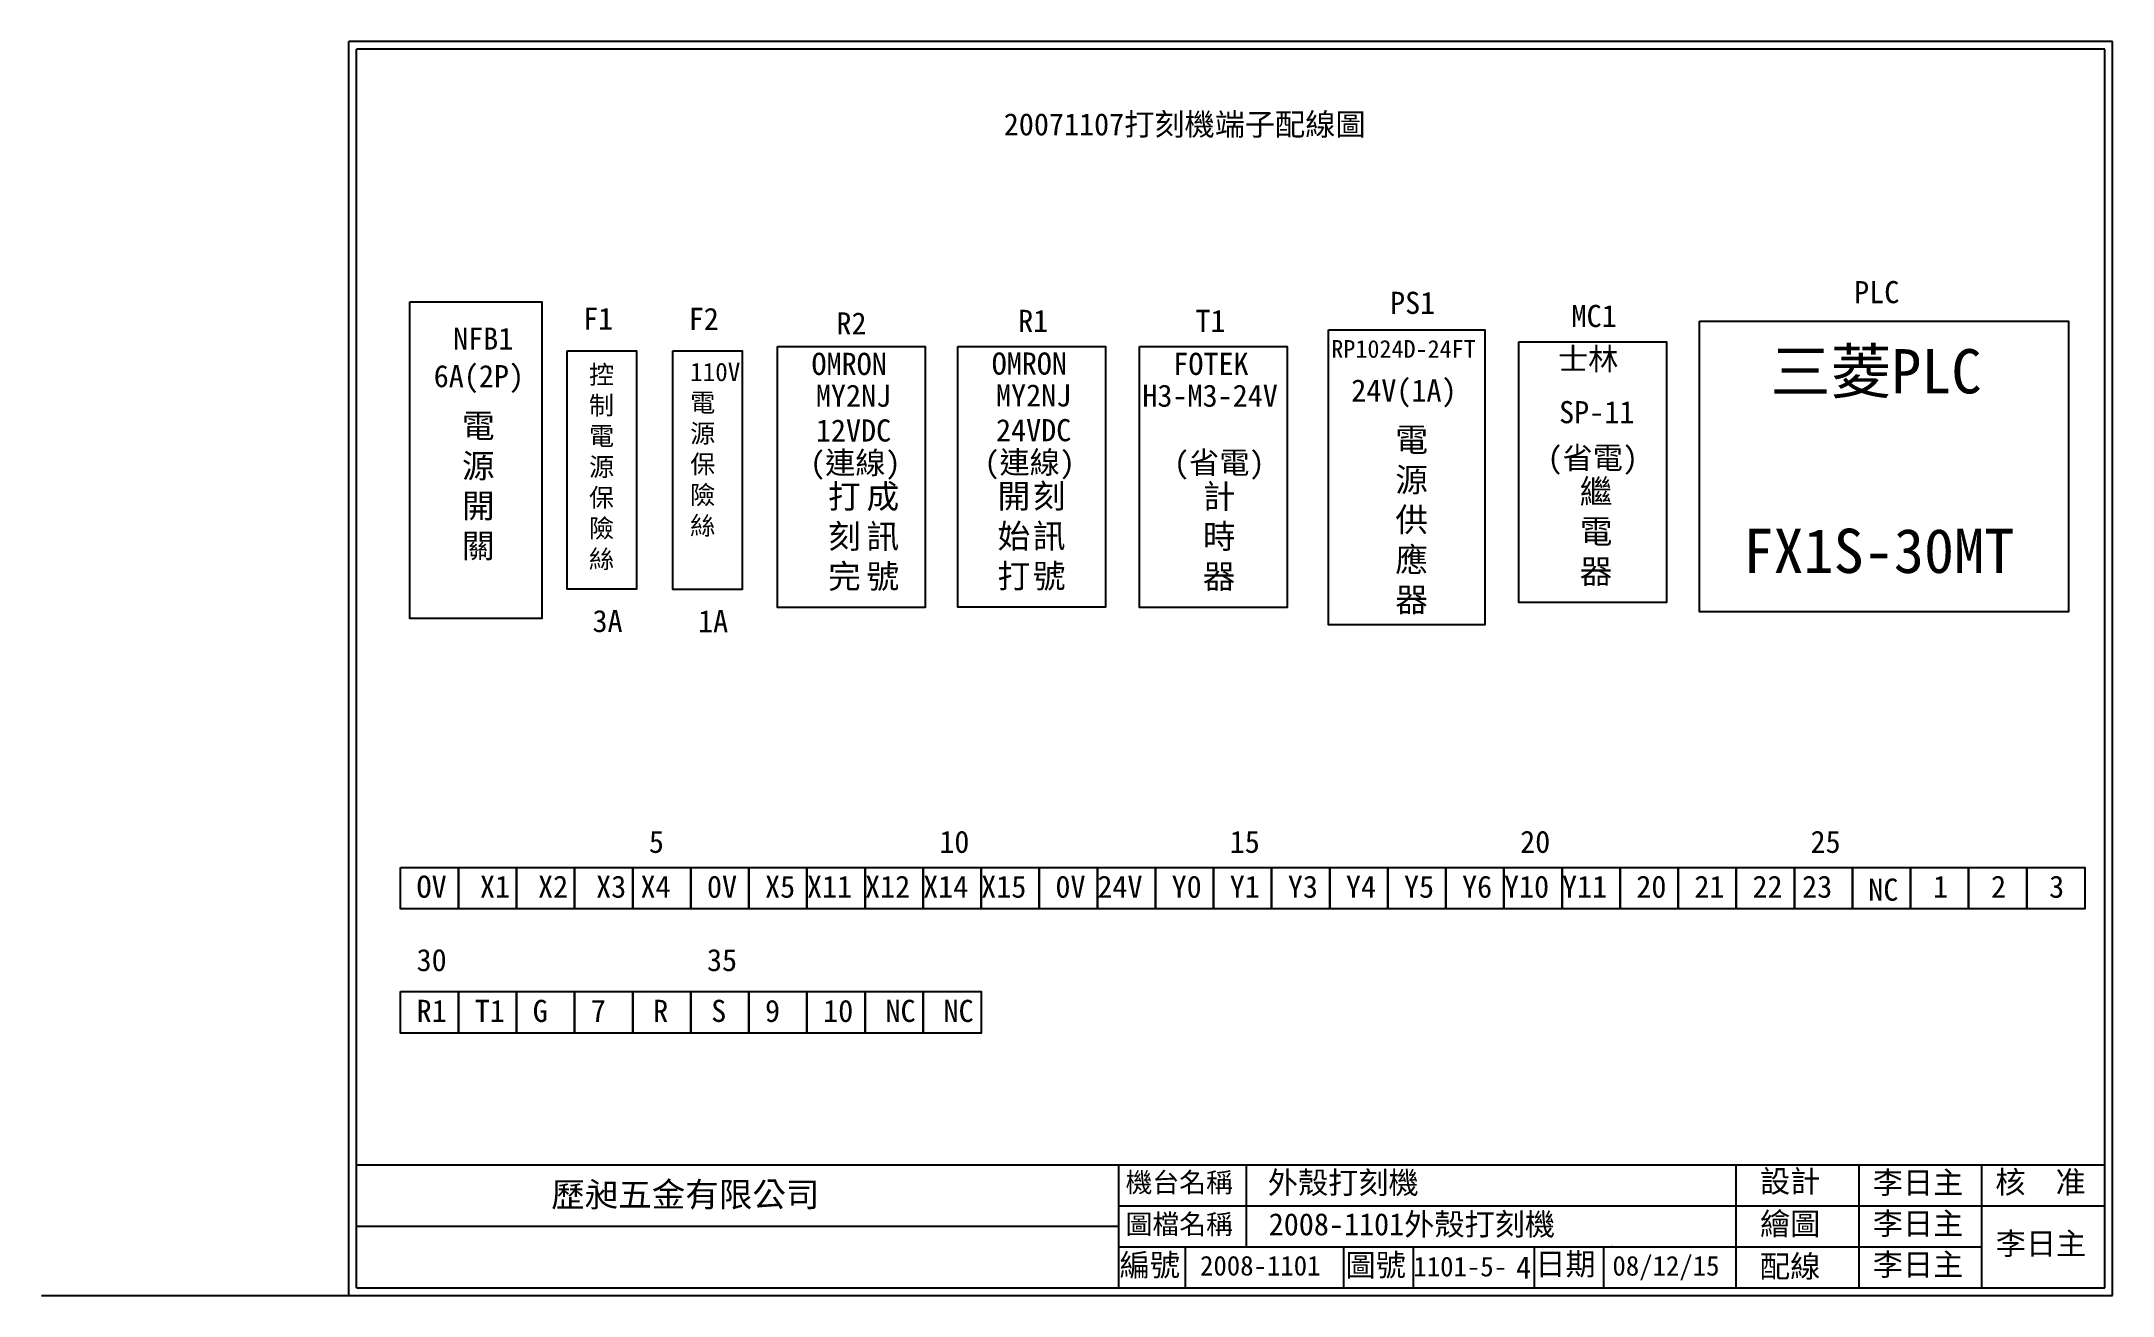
# Model space of a CAD drawing. Extents: x 144 to 1779, y -108 to 119.
# Drawn here: x 1105.2 to 1442.2, y -108.1 to 95.9 of the extents above; entities that cross this region are included whole.
import ezdxf

# ---------------------------------------------------------------- set-up
doc = ezdxf.new("R2010")
doc.units = 0
doc.layers.add('圖框層', color=7, linetype='CONTINUOUS')
doc.layers.add('標尺寸層', color=3, linetype='CONTINUOUS')
doc.styles.add('CNS', font='romanc.shx', dxfattribs={"bigfont": 'chineset.shx'})
doc.styles.add('STSL', font='KAIU.TTF')

msp = doc.modelspace()

# ---------------------------------------------------------------- texts
at = {"layer": '圖框層', "color": 4, "style": 'STSL'}
for s, height, p in [('20071107打刻機端子配線圖', 3.6, (1261.74, 80.63)), ('PS1', 3.6, (1324.6, 51.6)), ('PLC', 3.6, (1400.11, 53.34)), ('F1', 3.6, (1193.3, 49.02)), ('F2', 3.6, (1210.48, 48.99)), ('R2', 3.6, (1234.51, 48.25)), ('R1', 3.6, (1264.08, 48.66)), ('T1', 3.6, (1292.93, 48.66)), ('MC1', 3.6, (1354.12, 49.46)), ('NFB1', 3.6, (1172.14, 45.78)), ('RP1024D-24FT', 2.88, (1315.03, 44.46)), ('OMRON', 3.6, (1230.46, 41.67)), ('OMRON', 3.6, (1259.78, 41.72)), ('FOTEK', 3.6, (1289.33, 41.67)), ('士林', 3.6, (1351.92, 42.47)), ('三菱PLC', 7.2, (1386.49, 38.67)), ('6A(2P)', 3.6, (1168.99, 39.68)), ('24V(1A)', 3.6, (1318.28, 37.35)), ('MY2NJ', 3.6, (1231.17, 36.5)), ('MY2NJ', 3.6, (1260.48, 36.55)), ('H3-M3-24V', 3.6, (1284.29, 36.5)), ('SP-11', 3.6, (1352.1, 33.82)), ('12VDC', 3.6, (1231.17, 30.84)), ('24VDC', 3.6, (1260.48, 30.89)), ('(省電)', 3.6, (1350.21, 26.39)), ('(連線)', 3.6, (1230.23, 25.59)), ('(連線)', 3.6, (1258.59, 25.65)), ('(省電)', 3.6, (1289.44, 25.59)), ('FX1S-30MT', 7.2, (1382.08, 9.46)), ('5', 3.6, (1204, -36.06)), ('10', 3.6, (1251.25, -36.06)), ('15', 3.6, (1298.51, -36.06)), ('20', 3.6, (1345.76, -36.06)), ('25', 3.6, (1393.01, -36.06)), ('OV', 3.6, (1166.2, -43.36)), ('X1', 3.6, (1176.51, -43.36)), ('X2', 3.6, (1185.96, -43.36)), ('X3', 3.6, (1195.41, -43.36)), ('X4', 3.6, (1202.64, -43.36)), ('0V', 3.6, (1213.45, -43.36)), ('X5', 3.6, (1222.9, -43.36)), ('X11', 3.6, (1229.72, -43.36)), ('X12', 3.6, (1239.17, -43.36)), ('X14', 3.6, (1248.62, -43.36)), ('X15', 3.6, (1258.07, -43.36)), ('0V', 3.6, (1270.15, -43.36)), ('24V', 3.6, (1276.97, -43.36)), ('Y0', 3.6, (1289.05, -43.36)), ('Y1', 3.6, (1298.51, -43.36)), ('Y3', 3.6, (1307.96, -43.36)), ('Y4', 3.6, (1317.41, -43.36)), ('Y5', 3.6, (1326.86, -43.36)), ('Y6', 3.6, (1336.31, -43.36)), ('Y10', 3.6, (1343.13, -43.36)), ('Y11', 3.6, (1352.58, -43.36)), ('20', 3.6, (1364.66, -43.36)), ('21', 3.6, (1374.11, -43.36)), ('22', 3.6, (1383.56, -43.36)), ('23', 3.6, (1391.64, -43.36)), ('NC', 3.6, (1402.41, -43.84)), ('1', 3.6, (1412.93, -43.36)), ('2', 3.6, (1422.38, -43.36)), ('3', 3.6, (1431.83, -43.36)), ('30', 3.6, (1166.2, -55.29)), ('35', 3.6, (1213.45, -55.29)), ('R1', 3.6, (1166.2, -63.56)), ('T1', 3.6, (1175.65, -63.56)), ('G', 3.6, (1185.1, -63.56)), ('7', 3.6, (1194.55, -63.56)), ('R', 3.6, (1204.69, -63.56)), ('S', 3.6, (1214.14, -63.56)), ('9', 3.6, (1222.9, -63.56)), ('10', 3.6, (1232.35, -63.56)), ('NC', 3.6, (1242.49, -63.56)), ('NC', 3.6, (1251.94, -63.56))]:
    msp.add_text(s, height=height, dxfattribs=at).set_placement(p)
at = {"layer": '圖框層', "style": 'STSL'}
for s, p in [('3A', (1194.82, -0.15)), ('1A', (1212, -0.18)), ('4', (1345.08, -105.3))]:
    msp.add_text(s, height=3.6, dxfattribs=at).set_placement(p)
at = {"layer": '標尺寸層', "color": 7, "attachment_point": 1, "style": 'CNS'}
for s, insert, char_height, width in [('{\\fDFKai-SB|b0|i0|c136|p65;控制電源保險絲}', (1194.25, 43.23), 3, 4.8632), ('{\\fDFKai-SB|b0|i0|c136|p65;\\H0.7692x;110V電源保險絲}', (1210.71, 43.66), 3.9, 7.3999), ('{\\fDFKai-SB|b0|i0|c136|p65;電源開關}', (1173.58, 35.33), 3.9, 4.9608), ('{\\fDFKai-SB|b0|i0|c136|p65;電源供應器}', (1325.45, 33.08), 3.9, 4.9608), ('{\\fDFKai-SB|b0|i0|c136|p65;打刻\\P完}', (1233.15, 23.87), 3.9, 4.9608), ('{\\fDFKai-SB|b0|i0|c136|p65;成訊號}', (1239.41, 23.87), 3.9, 4.9608), ('{\\fDFKai-SB|b0|i0|c136|p65;開始打}', (1260.73, 23.92), 3.9, 4.9608), ('{\\fDFKai-SB|b0|i0|c136|p65;刻\\P訊\\P號}', (1266.47, 23.92), 3.9, 4.9608), ('{\\fDFKai-SB|b0|i0|c136|p65;計時器}', (1294.12, 23.87), 3.9, 4.9608), ('{\\fDFKai-SB|b0|i0|c136|p65;繼電器}', (1355.45, 24.67), 3.9, 4.9608)]:
    msp.add_mtext(s, dxfattribs=dict(at, insert=insert, char_height=char_height, width=width))

# ---------------------------------------------------------------- blocks, each defined once
blk = doc.blocks.new('20081101外殼打刻機圖塊')
at = {"layer": '圖框層'}
for p, q in [((287, 203.97), (0, 203.97)), ((0, 0), (0, 203.97)), ((285.75, 202.72), (1.25, 202.72)), ((1.25, 1.25), (1.25, 202.72)), ((285.75, 1.25), (285.75, 202.72)), ((287, 0), (287, 203.97)), ((1.25, 21.25), (111.73, 21.25)), ((111.73, 21.25), (285.75, 21.25)), ((125.28, 1.25), (125.28, 21.25)), ((146.05, 7.92), (146.05, 21.25)), ((225.75, 1.25), (225.75, 21.25)), ((245.75, 1.25), (245.75, 21.25)), ((265.75, 1.25), (265.75, 21.25)), ((125.28, 14.58), (285.75, 14.58)), ((125.28, 11.25), (1.25, 11.25)), ((125.28, 7.92), (265.75, 7.92)), ((136.15, 1.25), (136.15, 8)), ((161.92, 1.25), (161.92, 7.92)), ((173.23, 1.25), (173.23, 7.92)), ((192.94, 1.25), (192.94, 7.92)), ((204.21, 1.25), (204.21, 7.92)), ((0, 0), (287, 0)), ((1.25, 1.25), (285.75, 1.25))]:
    blk.add_line(p, q, dxfattribs=at)
blk.add_point((205.54, 7.92), dxfattribs=at)
at = {"layer": '圖框層', "style": 'STSL'}
for s, height, p in [('機台名稱', 3.2, (126.4, 16.81)), ('外殼打刻機', 3.6, (149.54, 16.57)), ('設計', 3.6, (229.63, 16.79)), ('李日主', 3.6, (247.98, 16.58)), ('核  准', 3.6, (267.92, 16.65)), ('歷昶五金有限公司', 4, (32.94, 14.44)), ('圖檔名稱', 3.2, (126.4, 10.01)), ('2008-1101外殼打刻機', 3.6, (149.69, 9.8)), ('繪圖', 3.6, (229.63, 9.88)), ('李日主', 3.6, (247.98, 9.91)), ('李日主', 3.6, (267.98, 6.65)), ('編號', 3.6, (125.43, 3.16)), ('圖號', 3.6, (162.19, 3.16)), ('日期', 3.6, (193.07, 3.33)), ('配線', 3.6, (229.63, 2.96)), ('李日主', 3.6, (247.98, 3.25)), ('2008-1101', 3.2, (138.52, 3.26)), ('1101-5-', 3.2, (173.23, 3.12)), ('08/12/15', 3.2, (205.62, 3.25))]:
    blk.add_text(s, height=height, dxfattribs=at).set_placement(p)

# ---------------------------------------------------------------- linework, layer by layer
at = {"layer": '標尺寸層', "color": 7}
msp.add_line((1105.16, -108.06), (1155.16, -108.06), dxfattribs=at)
for points in [[(1165.09, 53.58), (1186.58, 53.58), (1186.58, 2.06), (1165.09, 2.06)], [(1314.6, 49.03), (1340.02, 49.03), (1340.02, 1.05), (1314.6, 1.05)], [(1374.94, 50.42), (1434.97, 50.42), (1434.97, 3.16), (1374.94, 3.16)], [(1190.69, 45.61), (1201.99, 45.61), (1201.99, 6.81), (1190.69, 6.81)], [(1207.87, 45.58), (1219.17, 45.58), (1219.17, 6.77), (1207.87, 6.77)], [(1224.95, 46.27), (1248.96, 46.27), (1248.96, 3.85), (1224.95, 3.85)], [(1254.26, 46.32), (1278.28, 46.32), (1278.28, 3.9), (1254.26, 3.9)], [(1283.82, 46.27), (1307.83, 46.27), (1307.83, 3.85), (1283.82, 3.85)], [(1345.57, 47.07), (1369.59, 47.07), (1369.59, 4.65), (1345.57, 4.65)], [(1163.56, -38.42), (1173.01, -38.42), (1173.01, -45.16), (1163.56, -45.16)], [(1173.01, -38.42), (1182.46, -38.42), (1182.46, -45.16), (1173.01, -45.16)], [(1182.46, -38.42), (1191.91, -38.42), (1191.91, -45.16), (1182.46, -45.16)], [(1191.91, -38.42), (1201.37, -38.42), (1201.37, -45.16), (1191.91, -45.16)], [(1201.37, -38.42), (1210.82, -38.42), (1210.82, -45.16), (1201.37, -45.16)], [(1210.82, -38.42), (1220.27, -38.42), (1220.27, -45.16), (1210.82, -45.16)], [(1220.27, -38.42), (1229.72, -38.42), (1229.72, -45.16), (1220.27, -45.16)], [(1229.72, -38.42), (1239.17, -38.42), (1239.17, -45.16), (1229.72, -45.16)], [(1239.17, -38.42), (1248.62, -38.42), (1248.62, -45.16), (1239.17, -45.16)], [(1248.62, -38.42), (1258.07, -38.42), (1258.07, -45.16), (1248.62, -45.16)], [(1258.07, -38.42), (1267.52, -38.42), (1267.52, -45.16), (1258.07, -45.16)], [(1267.52, -38.42), (1276.97, -38.42), (1276.97, -45.16), (1267.52, -45.16)], [(1276.97, -38.42), (1286.42, -38.42), (1286.42, -45.16), (1276.97, -45.16)], [(1286.42, -38.42), (1295.87, -38.42), (1295.87, -45.16), (1286.42, -45.16)], [(1295.87, -38.42), (1305.32, -38.42), (1305.32, -45.16), (1295.87, -45.16)], [(1305.32, -38.42), (1314.77, -38.42), (1314.77, -45.16), (1305.32, -45.16)], [(1314.77, -38.42), (1324.22, -38.42), (1324.22, -45.16), (1314.77, -45.16)], [(1324.22, -38.42), (1333.67, -38.42), (1333.67, -45.16), (1324.22, -45.16)], [(1333.67, -38.42), (1343.13, -38.42), (1343.13, -45.16), (1333.67, -45.16)], [(1343.13, -38.42), (1352.58, -38.42), (1352.58, -45.16), (1343.13, -45.16)], [(1352.58, -38.42), (1362.03, -38.42), (1362.03, -45.16), (1352.58, -45.16)], [(1362.03, -38.42), (1371.48, -38.42), (1371.48, -45.16), (1362.03, -45.16)], [(1371.48, -38.42), (1380.93, -38.42), (1380.93, -45.16), (1371.48, -45.16)], [(1380.93, -38.42), (1390.38, -38.42), (1390.38, -45.16), (1380.93, -45.16)], [(1390.38, -38.42), (1399.83, -38.42), (1399.83, -45.16), (1390.38, -45.16)], [(1399.83, -38.42), (1409.28, -38.42), (1409.28, -45.16), (1399.83, -45.16)], [(1409.28, -38.42), (1418.73, -38.42), (1418.73, -45.16), (1409.28, -45.16)], [(1418.73, -38.42), (1428.18, -38.42), (1428.18, -45.16), (1418.73, -45.16)], [(1428.18, -38.42), (1437.63, -38.42), (1437.63, -45.16), (1428.18, -45.16)], [(1163.56, -58.62), (1173.01, -58.62), (1173.01, -65.36), (1163.56, -65.36)], [(1173.01, -58.62), (1182.46, -58.62), (1182.46, -65.36), (1173.01, -65.36)], [(1182.46, -58.62), (1191.91, -58.62), (1191.91, -65.36), (1182.46, -65.36)], [(1191.91, -58.62), (1201.37, -58.62), (1201.37, -65.36), (1191.91, -65.36)], [(1201.37, -58.62), (1210.82, -58.62), (1210.82, -65.36), (1201.37, -65.36)], [(1210.82, -58.62), (1220.27, -58.62), (1220.27, -65.36), (1210.82, -65.36)], [(1220.27, -58.62), (1229.72, -58.62), (1229.72, -65.36), (1220.27, -65.36)], [(1229.72, -58.62), (1239.17, -58.62), (1239.17, -65.36), (1229.72, -65.36)], [(1239.17, -58.62), (1248.62, -58.62), (1248.62, -65.36), (1239.17, -65.36)], [(1248.62, -58.62), (1258.07, -58.62), (1258.07, -65.36), (1248.62, -65.36)]]:
    msp.add_lwpolyline(points, close=True, dxfattribs=at)

# ---------------------------------------------------------------- block references
msp.add_blockref('20081101外殼打刻機圖塊', (1155.16, -108.06), dxfattribs=at)

msp.set_redraw_order([(e.dxf.handle, doc.entitydb.next_handle()) for e in msp.query("TEXT MTEXT ATTDEF DIMENSION ARC_DIMENSION")])  # texts and dimensions are drawn at this point

doc.saveas('drawing.dxf')
